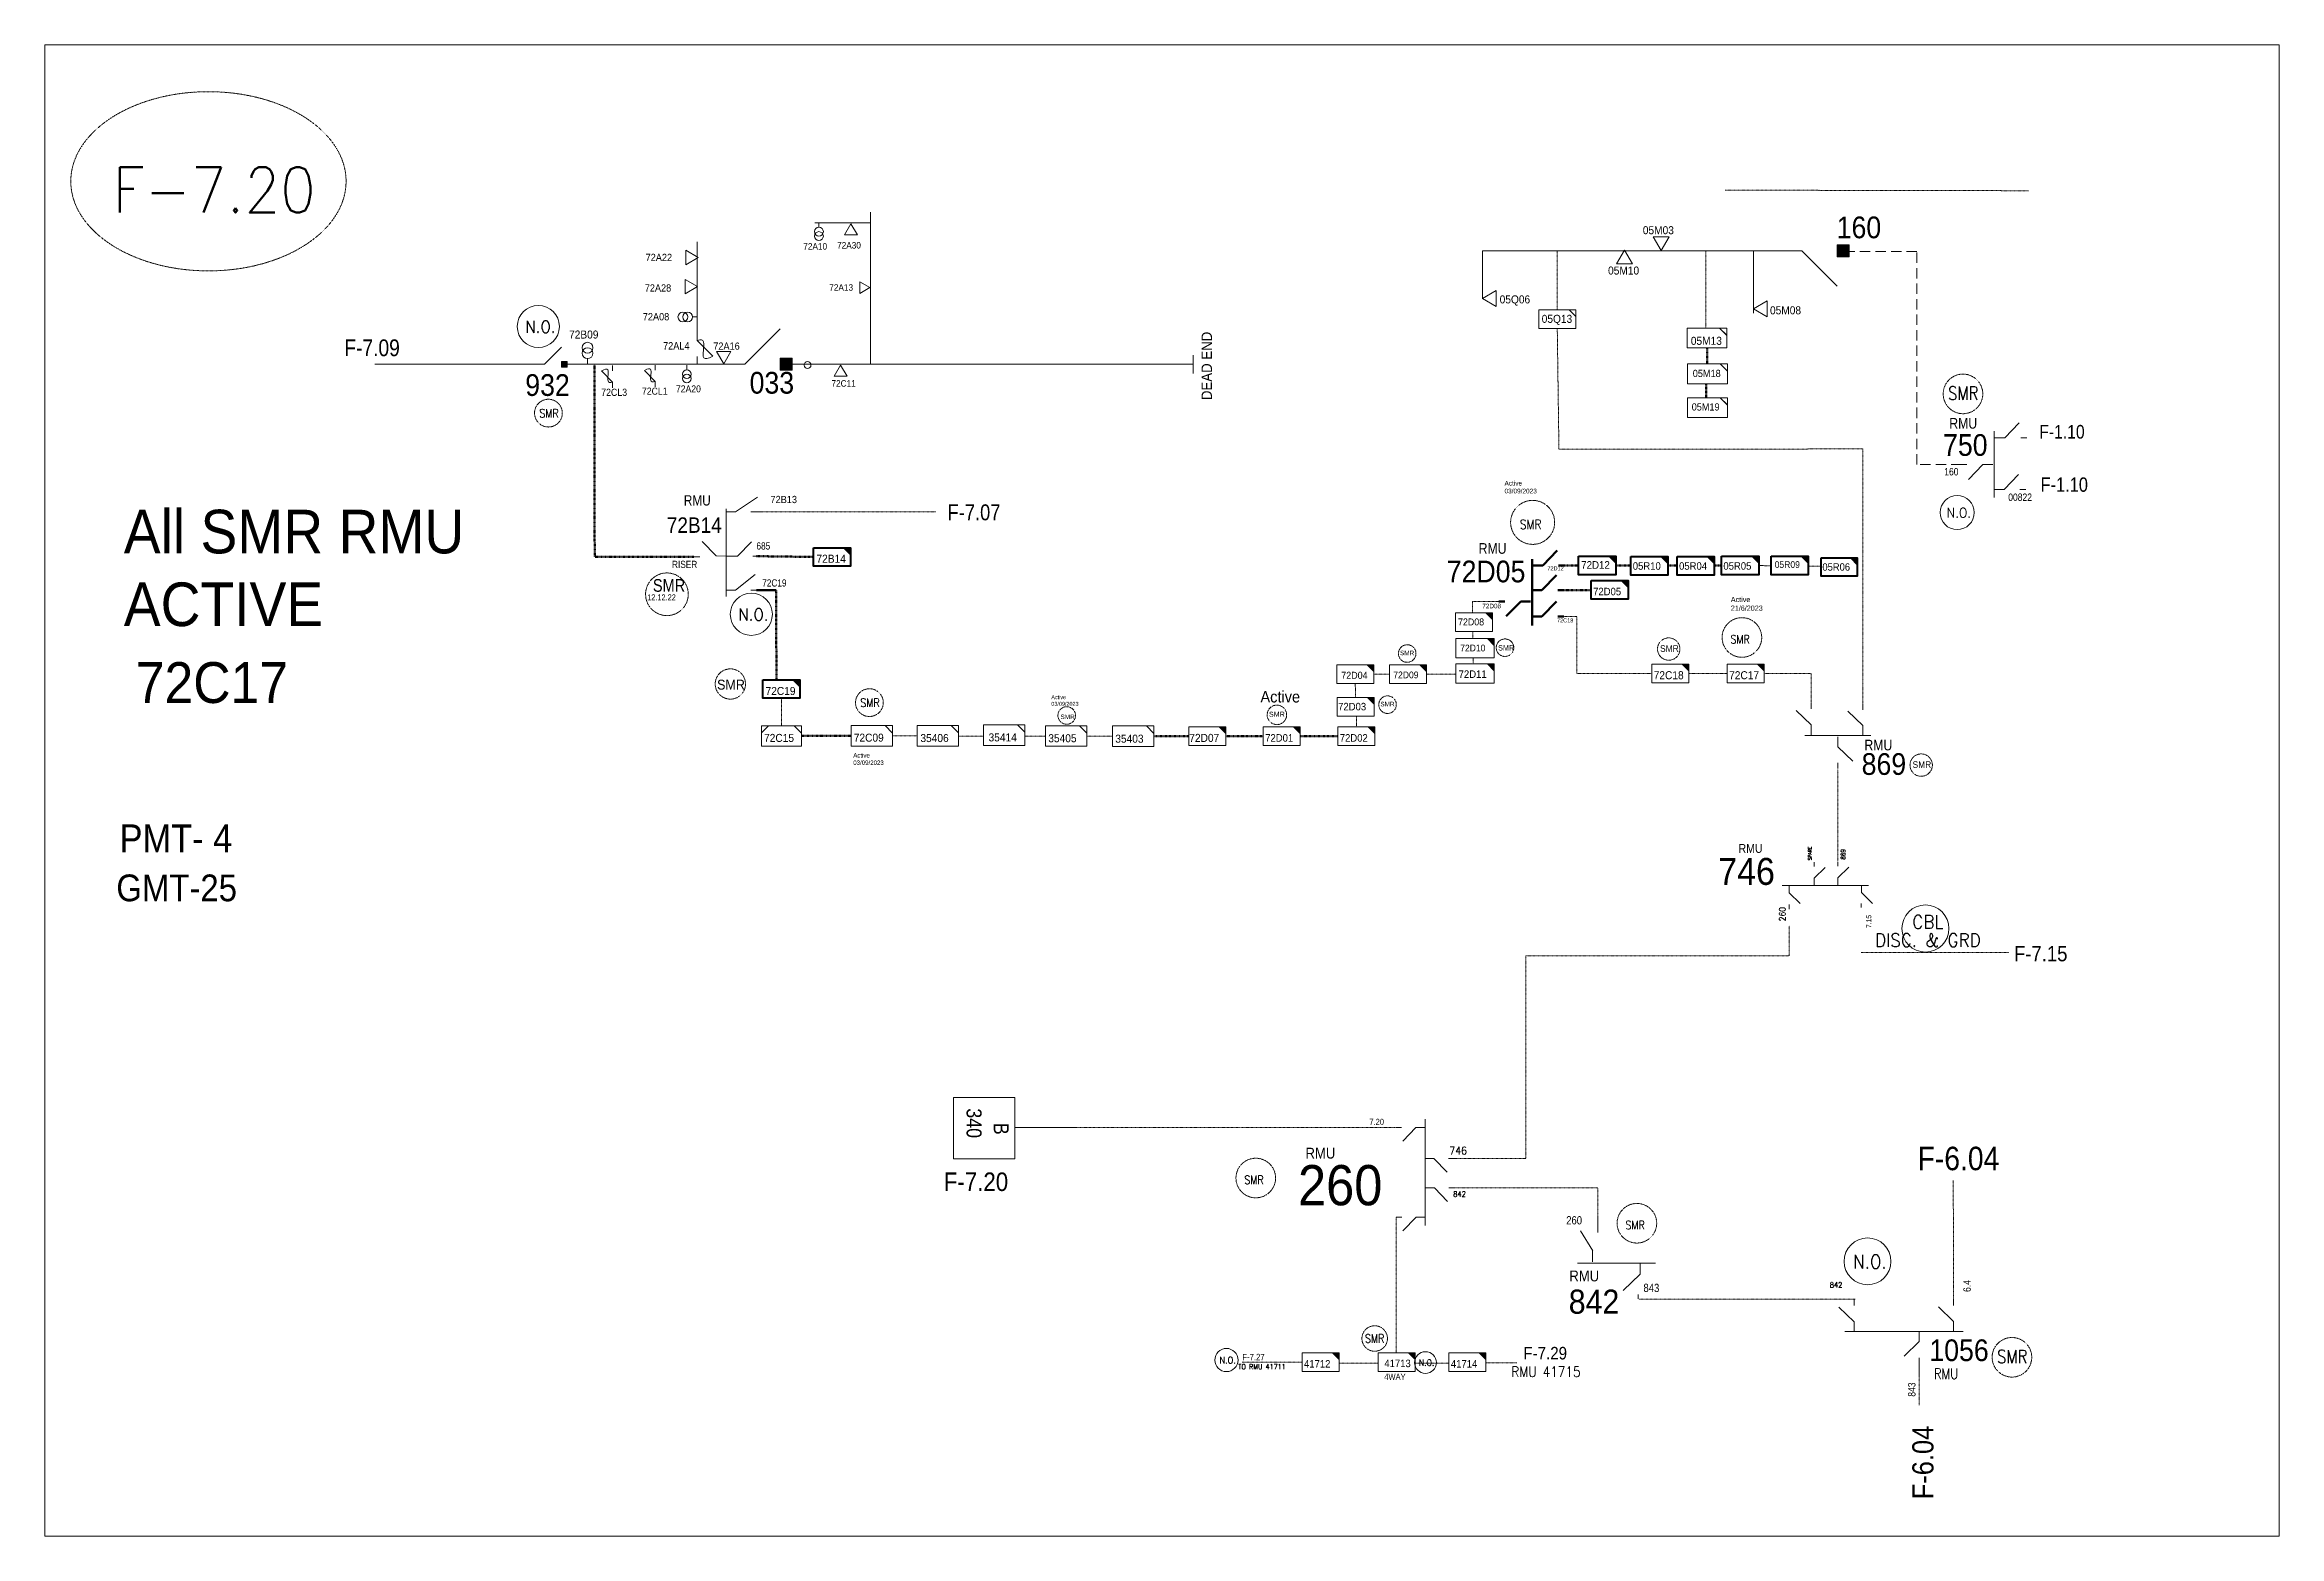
# Model space of a CAD drawing. Header units: metres. Extents: x 65984 to 144644, y -19036 to 23726.
# Drawn here: x 99621 to 100548, y 1076 to 1694 of the extents above; entities that cross this region are included whole.
import ezdxf
from ezdxf.enums import TextEntityAlignment as Align

# ---------------------------------------------------------------- set-up
doc = ezdxf.new("R2010")
doc.units = ezdxf.units.M
doc.header["$MEASUREMENT"] = 0
doc.linetypes.add('DGN Style 3', pattern=[0.013877, 0, -0.013877])
doc.linetypes.add('HIDDEN2', pattern=[2381.25, 1587.5, -793.75])
doc.layers.get('0').update_dxf_attribs({"color": 95, "lineweight": 40})
for name, color, linetype, lineweight in [('ABS', 7, 'Continuous', 40), ('ABS NUMBER', 112, 'Continuous', 30), ('d_eos', 111, 'Continuous', 40), ('d_eos no', 121, 'Continuous', 40), ('d_fco', 5, 'Continuous', 40), ('d_fco text', 95, 'Continuous', 40), ('d_oh branch', 94, 'Continuous', 40), ('d_switch', 95, 'Continuous', 40), ('d_tf', 1, 'Continuous', 40), ('d_tf no', 6, 'Continuous', 40), ('d_tf_200', 1, 'Continuous', 40), ('d_ug cable', 95, 'Continuous', 40), ('d_unit sub', 7, 'Continuous', 40), ('fedr no', 95, 'Continuous', 40), ('GRID STATION  04', 7, 'Continuous', 40), ('Level 37', 7, 'Continuous', 0), ('O H MAIN FEEDER', 4, 'Continuous', 100), ('SW N O', 114, 'Continuous', 30)]:
    doc.layers.add(name, color=color, linetype=linetype, lineweight=lineweight)
doc.styles.add('NASKHF', font='naskhf.shx', dxfattribs={"height": 8})
doc.styles.add('Style-Arial', font='arial.ttf')
doc.styles.add('Style-ENGINEERING', font='ENGINEERING.shx')
doc.styles.add('Style-msdefault', font='msdefault.shx')
doc.styles.add('Style-simplex', font='simplex.shx')
doc.styles.add('Style-STANDARD', font='STANDARD.shx')

msp = doc.modelspace()

# ---------------------------------------------------------------- texts
at = {"layer": 'ABS NUMBER', "color": 7, "lineweight": 13, "style": 'Style-Arial', "width": 0.88}
msp.add_text('160', height=9, dxfattribs=at).set_placement((100364.18, 1614))
at = {"layer": 'ABS NUMBER', "color": 2, "lineweight": 13, "style": 'Style-Arial', "width": 0.88}
msp.add_text('932', height=9, dxfattribs=at).set_placement((99820.61, 1557.63), align=Align.TOP_LEFT)
at = {"layer": 'ABS NUMBER', "color": 7, "lineweight": 13, "style": 'Style-Arial', "width": 0.88}
msp.add_text('033', height=9, dxfattribs=at).set_placement((99913.59, 1558.57), align=Align.TOP_LEFT)
at = {"layer": 'd_eos no', "color": 2, "linetype": 'Continuous', "lineweight": 13, "style": 'Style-Arial'}
for s, height, width, p in [('750', 9, 0.88, (100408.27, 1532.77)), ('72B14', 6.407, 0.88, (99879.28, 1498.26)), ('260', 16.674, 0.9, (100140.9, 1229.7)), ('842', 10, 0.9, (100253.12, 1178.06))]:
    msp.add_text(s, height=height, dxfattribs=dict(at, width=width)).set_placement(p, align=Align.TOP_LEFT)
at = {"layer": 'd_eos no', "color": 2, "linetype": 'Continuous', "lineweight": 140, "style": 'Style-Arial', "width": 0.88}
msp.add_text('72D05', height=9, dxfattribs=at).set_placement((100202.57, 1471.33))
at = {"layer": 'd_eos no', "color": 2, "linetype": 'Continuous', "lineweight": 13, "style": 'Style-Arial', "width": 0.88}
msp.add_text('869', height=9, dxfattribs=at).set_placement((100374.53, 1391.49))
at = {"layer": 'd_eos no', "color": 7, "linetype": 'Continuous', "lineweight": 13, "style": 'Style-Arial'}
for s, height, width, p in [('PMT- 4', 11.584, 0.88, (99652.48, 1370.95)), ('746', 11.188, 0.9, (100315.1, 1357.06)), ('GMT-25', 11.098, 0.88, (99651.1, 1350.18))]:
    msp.add_text(s, height=height, dxfattribs=dict(at, width=width)).set_placement(p, align=Align.TOP_LEFT)
at = {"layer": 'd_fco text', "color": 3, "linetype": 'Continuous', "lineweight": 13, "style": 'Style-msdefault', "width": 0.916667}
for s, height, p in [('72AL4', 3.1, (99877.72, 1570.93)), ('72CL3', 2.976, (99852.07, 1551.61)), ('72CL1', 2.946, (99868.97, 1552.08))]:
    msp.add_text(s, height=height, dxfattribs=at).set_placement(p, align=Align.TOP_LEFT)
at = {"layer": 'd_switch', "color": 2, "linetype": 'Continuous', "lineweight": 13}
for s, height, style, width, p in [('F-7.09', 6.952, 'Style-msdefault', 0.857143, (99745.59, 1572.06)), ('F-1.10', 5.67, 'Style-ENGINEERING', 0.857143, (100448.18, 1536.59)), ('F-1.10', 5.932, 'Style-ENGINEERING', 0.857143, (100448.68, 1514.82)), ('F-7.15', 6.37, 'Style-msdefault', 0.9, (100437.68, 1320.56)), ('F-6.04', 9.744, 'Style-msdefault', 0.9, (100397.71, 1237.31)), ('F-7.20', 7.683, 'Style-msdefault', 0.9, (99994.05, 1226.63)), ('F-7.27', 2.659, 'Style-msdefault', 0.9, (100117.83, 1151.43))]:
    msp.add_text(s, height=height, dxfattribs=dict(at, style=style, width=width)).set_placement(p, align=Align.TOP_LEFT)
at = {"layer": 'd_switch', "color": 7, "linetype": 'Continuous', "lineweight": 13, "style": 'Style-ENGINEERING', "width": 0.857143}
for s, height, p in [('160', 3.087, (100408.77, 1518.75)), ('00822', 3.087, (100435.29, 1508.16)), ('685', 2.984, (99916.44, 1487.91)), ('RISER', 2.984, (99881.44, 1480.27)), ('12.12.22', 2.447, (99871.15, 1466.34)), ('72C19', 2.984, (99918.82, 1472.57))]:
    msp.add_text(s, height=height, dxfattribs=at).set_placement(p, align=Align.TOP_LEFT)
at = {"layer": 'd_switch', "color": 55, "linetype": 'Continuous', "lineweight": 13, "style": 'Style-msdefault', "width": 0.857143}
msp.add_text('F-7.07', height=6.607, dxfattribs=at).set_placement((99995.67, 1503.66), align=Align.TOP_LEFT)
at = {"layer": 'd_switch', "color": 1, "linetype": 'Continuous', "lineweight": 30, "style": 'Style-ENGINEERING', "width": 0.857143}
msp.add_text('SMR', height=5.254, rotation=0.00263, dxfattribs=at).set_placement((99873.51, 1472.68), align=Align.TOP_LEFT)
at = {"layer": 'd_switch', "color": 2, "linetype": 'Continuous', "lineweight": 13, "style": 'Style-msdefault', "width": 0.9}
msp.add_text('F-7.29', height=5.204, dxfattribs=at).set_placement((100252.42, 1154.31), align=Align.TOP_RIGHT)
msp.add_text('F-6.04', height=8.769, rotation=90, dxfattribs=at).set_placement((100395.53, 1091.12), align=Align.TOP_LEFT)
at = {"layer": 'd_tf no', "color": 3, "linetype": 'Continuous', "lineweight": 13, "style": 'Style-msdefault', "width": 0.945946}
for s, height, p in [('72A10', 2.697, (99935.85, 1611.99)), ('72A22', 2.997, (99870.5, 1607.55)), ('72A13', 2.697, (99946.62, 1594.96)), ('72C11', 2.697, (99947.53, 1555.16))]:
    msp.add_text(s, height=height, rotation=360, dxfattribs=at).set_placement(p, align=Align.TOP_LEFT)
at = {"layer": 'd_tf no', "color": 55, "linetype": 'Continuous', "lineweight": 13, "style": 'Style-msdefault', "width": 0.945946}
msp.add_text('05M03', height=3.33, dxfattribs=at).set_placement((100283.83, 1615.67))
at = {"layer": 'd_tf no', "color": 3, "linetype": 'Continuous', "lineweight": 13, "style": 'Style-msdefault', "width": 0.945946}
for s, height, p in [('72A28', 2.997, (99870.14, 1594.88)), ('72A08', 2.997, (99869.33, 1582.96)), ('72A16', 2.997, (99898.54, 1570.78)), ('72A20', 2.834, (99883.05, 1552.98))]:
    msp.add_text(s, height=height, dxfattribs=at).set_placement(p, align=Align.TOP_LEFT)
at = {"layer": 'd_tf no', "color": 55, "linetype": 'Continuous', "lineweight": 13, "style": 'Style-msdefault', "width": 0.945946}
for s, height, p in [('05M10', 3.33, (100269.42, 1602.28)), ('05Q06', 3.33, (100224.49, 1590.31)), ('05M08', 3.33, (100336.54, 1585.79)), ('05Q13', 3.33, (100241.92, 1582.25)), ('05M13', 3.33, (100303.73, 1573.14)), ('05M18', 2.997, (100304.53, 1559.45)), ('05M19', 2.99, (100304.09, 1545.55)), ('72D08', 2.898, (100207.24, 1456.36)), ('72D04', 2.932, (100158.83, 1434.25)), ('72D11', 3.121, (100207.48, 1434.82)), ('72C15', 3.33, (99919.59, 1408.48)), ('35406', 3.33, (99984.4, 1408.43)), ('35414', 3.33, (100012.64, 1408.7)), ('35403', 3.33, (100065.17, 1408.16)), ('72D07', 3.33, (100095.85, 1408.49)), ('72D02', 3.114, (100158.22, 1408.38)), ('41712', 3.114, (100143.39, 1148.83)), ('41714', 3.114, (100204.26, 1148.83))]:
    msp.add_text(s, height=height, dxfattribs=at).set_placement(p, align=Align.TOP_LEFT)
at = {"layer": 'd_tf no', "color": 6, "linetype": 'Continuous', "lineweight": 13, "style": 'Style-msdefault', "width": 0.945946}
msp.add_text('72B09', height=3.33, dxfattribs=at).set_placement((99838.76, 1575.74), align=Align.TOP_LEFT)
at = {"layer": 'd_tf no', "color": 131, "linetype": 'Continuous', "lineweight": 13, "style": 'Style-msdefault', "width": 0.945946}
msp.add_text('DEAD END', height=4.335, rotation=90, dxfattribs=at).set_placement((100100.91, 1546.9), align=Align.TOP_LEFT)
at = {"layer": 'd_tf no', "color": 7, "linetype": 'Continuous', "lineweight": 40, "style": 'Style-msdefault', "width": 0.945946}
for s, height, p in [('72B13', 3.004, (99922.25, 1507.18)), ('72D12', 1.666, (100244.28, 1477.97))]:
    msp.add_text(s, height=height, dxfattribs=at).set_placement(p, align=Align.TOP_LEFT)
at = {"layer": 'd_tf no', "color": 6, "linetype": 'Continuous', "lineweight": 40, "style": 'Style-msdefault', "width": 0.945946}
msp.add_text('72B14', height=3.33, dxfattribs=at).set_placement((99941.32, 1482.79), align=Align.TOP_LEFT)
at = {"layer": 'd_tf no', "color": 55, "linetype": 'Continuous', "lineweight": 40, "style": 'Style-msdefault', "width": 0.945946}
for s, height, p in [('72D12', 3.179, (100258.3, 1480.12)), ('05R10', 3.114, (100279.67, 1479.66)), ('05R04', 3.114, (100298.85, 1479.66)), ('05R05', 3.114, (100317.22, 1479.68)), ('05R09', 2.803, (100338.48, 1480.1)), ('05R06', 3.076, (100358.26, 1479.24)), ('72D05', 3.114, (100263.23, 1469.08))]:
    msp.add_text(s, height=height, dxfattribs=at).set_placement(p, align=Align.TOP_LEFT)
at = {"layer": 'd_tf no', "color": 7, "linetype": 'Continuous', "lineweight": 13, "style": 'Style-msdefault', "width": 0.945946}
for s, height, p in [('72D08', 1.913, (100217.3, 1462.48)), ('72C18', 1.68, (100248.23, 1456.38))]:
    msp.add_text(s, height=height, dxfattribs=at).set_placement(p, align=Align.TOP_LEFT)
at = {"layer": 'd_tf no', "color": 2, "linetype": 'Continuous', "lineweight": 13, "style": 'Style-msdefault', "width": 0.945946}
for s, height, p in [('72D10', 2.803, (100208.14, 1445.51)), ('72D09', 2.803, (100180.4, 1434.35)), ('72C18', 3.33, (100288.34, 1434.48)), ('72D03', 3.114, (100157.54, 1421.36)), ('72C09', 3.33, (99956.78, 1408.59)), ('35405', 3.33, (100037.41, 1408.35)), ('72D01', 3.114, (100127.31, 1408.38)), ('41713', 3.114, (100176.69, 1149.02))]:
    msp.add_text(s, height=height, dxfattribs=at).set_placement(p, align=Align.TOP_LEFT)
at = {"layer": 'd_tf no', "color": 121, "linetype": 'Continuous', "lineweight": 13, "style": 'Style-msdefault', "width": 0.945946}
for height, p in [(16.93, (99659.17, 1438.23)), (3.33, (100319.6, 1434.48))]:
    msp.add_text('72C17', height=height, dxfattribs=at).set_placement(p, align=Align.TOP_LEFT)
at = {"layer": 'd_tf no', "color": 1, "linetype": 'Continuous', "lineweight": 13, "style": 'Style-msdefault', "width": 0.947368}
msp.add_text('SMR', height=4.099, dxfattribs=at).set_placement((99900.11, 1430.96), align=Align.TOP_LEFT)
at = {"layer": 'd_tf no', "color": 2, "linetype": 'Continuous', "lineweight": 40, "style": 'Style-msdefault', "width": 0.945946}
msp.add_text('72C19', height=3.33, dxfattribs=at).set_placement((99920.22, 1427.94), align=Align.TOP_LEFT)
at = {"layer": 'd_tf no', "color": 3, "linetype": 'Continuous', "lineweight": 13, "insert": (99949.87, 1612.43), "char_height": 2.6973, "attachment_point": 1, "style": 'NASKHF'}
msp.add_mtext('\\Fmsdefault;\\H1x;\\W0.945946;72A30\\P', dxfattribs=at)
at = {"layer": 'd_tf no', "color": 1, "linetype": 'Continuous', "lineweight": 40, "ltscale": 1.370859, "char_height": 5.4389, "attachment_point": 5, "line_spacing_factor": 1.2, "style": 'Style-STANDARD'}
for insert in [(100416.63, 1549.75), (100436.93, 1150.29)]:
    msp.add_mtext('\\H1x;\\W0.909091;SMR\\P', dxfattribs=dict(at, insert=insert))
at = {"layer": 'd_tf no', "color": 1, "linetype": 'Continuous', "lineweight": 40, "attachment_point": 5, "line_spacing_factor": 1.2, "style": 'Style-STANDARD'}
for insert, char_height in [((99830.47, 1541.43), 3.463), ((100237.34, 1495.36), 3.8477), ((100324.17, 1447.73), 3.463), ((99963.51, 1421.39), 3.463), ((100122.67, 1223.58), 3.463), ((100280.64, 1204.84), 3.463), ((100172.69, 1157.79), 3.463)]:
    msp.add_mtext('\\H1x;\\W0.909091;SMR\\P', dxfattribs=dict(at, insert=insert, char_height=char_height))
at = {"layer": 'd_tf no', "color": 121, "linetype": 'Continuous', "lineweight": 40, "attachment_point": 1, "style": 'NASKHF'}
for s, insert, char_height in [('\\Fmsdefault;\\H1x;\\W0.945946;Active\\P03/09/2023', (100226.51, 1513.4), 1.9467), ('\\Fmsdefault;\\H1x;\\W0.945946;All SMR RMU \\PACTIVE', (99654.2, 1501.43), 18.0921), ('\\Fmsdefault;\\H1x;\\W0.945946;Active\\P21/6/2023', (100320.31, 1465.3), 2.163), ('\\Fmsdefault;\\H1x;\\W0.945946;Active\\P03/09/2023', (100038.64, 1424.52), 1.6439), ('\\Fmsdefault;\\H1x;\\W0.945946;Active\\P03/09/2023', (99956.57, 1400.52), 1.8344)]:
    msp.add_mtext(s, dxfattribs=dict(at, insert=insert, char_height=char_height))
at = {"layer": 'd_tf no', "color": 2, "lineweight": 13, "attachment_point": 1, "style": 'NASKHF'}
for insert, char_height in [((100223.85, 1445.28), 2.2238), ((100183.19, 1442.98), 1.8817), ((100128.86, 1417.68), 2.0908), ((100175.04, 1421.79), 1.8817), ((100042.45, 1416.51), 1.8817)]:
    msp.add_mtext('\\Fmsdefault;\\H1x;\\W0.925;SMR\\P', dxfattribs=dict(at, insert=insert, char_height=char_height))
at = {"layer": 'd_tf no', "color": 1, "linetype": 'Continuous', "lineweight": 40, "char_height": 2.761, "attachment_point": 1, "style": 'NASKHF'}
for insert in [(100290.97, 1445.26), (100395.62, 1397.14)]:
    msp.add_mtext('\\Fmsdefault;\\H1x;\\W0.945946;SMR^I', dxfattribs=dict(at, insert=insert))
at = {"layer": 'd_tf no', "color": 121, "linetype": 'Continuous', "lineweight": 40, "insert": (100125.34, 1426.28), "char_height": 4.7721, "width": 28.4063, "attachment_point": 1, "style": 'NASKHF'}
msp.add_mtext('\\Fmsdefault;\\H1x;\\W0.945946;Active\\P', dxfattribs=at)
at = {"layer": 'fedr no', "color": 6, "linetype": 'Continuous', "lineweight": 13, "insert": (99691.65, 1634.07), "char_height": 18.913, "attachment_point": 5, "style": 'Style-STANDARD'}
msp.add_mtext('F-7.20', dxfattribs=at)
at = {"layer": 'fedr no', "color": 7, "linetype": 'Continuous', "lineweight": 13, "attachment_point": 5, "rotation": 90, "style": 'Style-STANDARD'}
for s, insert, char_height in [('SPARE', (100353.05, 1358.9), 1.452), ('869', (100366.83, 1358.53), 1.875), ('260', (100341.67, 1333.76), 2.527)]:
    msp.add_mtext(s, dxfattribs=dict(at, insert=insert, char_height=char_height))
at = {"layer": 'fedr no', "color": 7, "linetype": 'Continuous', "lineweight": 13, "attachment_point": 5, "style": 'Style-STANDARD'}
for s, insert, char_height in [('746', (100207.28, 1235.69), 3.12), ('842', (100363.93, 1180), 2.213)]:
    msp.add_mtext(s, dxfattribs=dict(at, insert=insert, char_height=char_height))
at = {"layer": 'fedr no', "color": 2, "linetype": 'Continuous', "lineweight": 13, "insert": (100207.87, 1217.68), "char_height": 2.229, "attachment_point": 5, "style": 'Style-STANDARD'}
msp.add_mtext('842', dxfattribs=at)
at = {"layer": 'Level 37', "color": 2, "linetype": 'Continuous', "lineweight": 13, "style": 'Style-msdefault', "width": 0.86}
msp.add_text('RMU', height=4.41, rotation=0.00037, dxfattribs=at).set_placement((100422.42, 1539.47), align=Align.TOP_RIGHT)
at = {"layer": 'Level 37', "color": 2, "linetype": 'Continuous', "lineweight": 13}
for s, height, style, width, p in [('RMU', 4.263, 'Style-msdefault', 0.86, (99886.33, 1507.44)), ('RMU', 4.5, 'Style-msdefault', 0.9, (100144.02, 1236.89)), ('260', 3.43, 'Style-ENGINEERING', 0.857143, (100252.08, 1208.52)), ('RMU', 4.5, 'Style-msdefault', 0.9, (100253.39, 1185.98)), ('843', 3.43, 'Style-ENGINEERING', 0.857143, (100284.1, 1180.49)), ('1056', 9, 'Style-Arial', 0.88, (100402.59, 1157.41))]:
    msp.add_text(s, height=height, dxfattribs=dict(at, style=style, width=width)).set_placement(p, align=Align.TOP_LEFT)
at = {"layer": 'Level 37', "color": 2, "linetype": 'Continuous', "lineweight": 100, "style": 'Style-msdefault', "width": 0.86}
msp.add_text('RMU', height=4.41, rotation=359.99963, dxfattribs=at).set_placement((100227.34, 1483.18), align=Align.RIGHT)
at = {"layer": 'Level 37', "color": 2, "linetype": 'Continuous', "lineweight": 13, "style": 'Style-msdefault', "width": 0.86}
msp.add_text('RMU', height=4.41, rotation=359.99963, dxfattribs=at).set_placement((100387.22, 1401.66), align=Align.RIGHT)
at = {"layer": 'Level 37', "color": 7, "linetype": 'Continuous', "lineweight": 13, "style": 'Style-msdefault', "width": 0.9}
msp.add_text('RMU', height=3.645, dxfattribs=at).set_placement((100323.49, 1362.81), align=Align.TOP_LEFT)
at = {"layer": 'Level 37', "color": 7, "linetype": 'Continuous', "lineweight": 13, "style": 'Style-ENGINEERING', "width": 0.857143}
for s, height, p in [('7.15', 2.026, (100378.5, 1328.01)), ('6.4', 3.087, (100419.77, 1177.08))]:
    msp.add_text(s, height=height, rotation=90, dxfattribs=at).set_placement(p)
for s, p in [('7.20', (100170.49, 1246.38)), ('4WAY', (100176.67, 1140.65))]:
    msp.add_text(s, height=2.502, dxfattribs=at).set_placement(p)
at = {"layer": 'Level 37', "color": 7, "linetype": 'Continuous', "lineweight": 13, "ltscale": 0.562021, "style": 'Style-simplex', "width": 0.909091}
msp.add_text('TO RMU 41711', height=2.1275, dxfattribs=at).set_placement((100125.96, 1146.07), align=Align.MIDDLE_CENTER)
at = {"layer": 'Level 37', "color": 2, "linetype": 'Continuous', "lineweight": 13, "ltscale": 0.512124, "style": 'Style-simplex', "width": 0.854701}
msp.add_text('RMU 41715', height=4.283, dxfattribs=at).set_placement((100243.66, 1144.01), align=Align.MIDDLE_CENTER)
at = {"layer": 'Level 37', "color": 7, "linetype": 'Continuous', "lineweight": 13, "style": 'Style-ENGINEERING', "width": 0.857143}
msp.add_text('843', height=3.087, rotation=90, dxfattribs=at).set_placement((100393.76, 1133.66), align=Align.TOP_LEFT)
at = {"layer": 'Level 37', "color": 2, "linetype": 'Continuous', "lineweight": 13, "style": 'Style-STANDARD', "width": 0.854701}
msp.add_text('RMU', height=4.494, dxfattribs=at).set_placement((100409.51, 1143.17), align=Align.MIDDLE_CENTER)

# ---------------------------------------------------------------- blocks, each defined once
blk = doc.blocks.new('*U1069')
at = {"layer": 'GRID STATION  04', "color": 55, "linetype": 'Continuous', "lineweight": 13, "ltscale": 0.895638}
blk.add_line((-0.23, 21.07), (-0.23, 0.02), dxfattribs=at)
at = {"layer": 'GRID STATION  04', "color": 55, "linetype": 'Continuous', "lineweight": 13, "ltscale": 0.895638, "flags": 128}
blk.add_lwpolyline([(10.51, -21.03), (10.51, 0.02), (-10.54, 0.02), (-10.54, -21.03)], close=True, dxfattribs=at)
at = {"layer": 'GRID STATION  04', "color": 55, "linetype": 'Continuous', "lineweight": 13, "style": 'Style-msdefault', "width": 0.888889}
for s, height, p in [('B', 5.16, (-1.88, -2.06)), ('340', 5.156, (-6.85, -11.38))]:
    blk.add_text(s, height=height, dxfattribs=at).set_placement(p, align=Align.TOP_LEFT)
blk = doc.blocks.new('*U3684')
at = {"layer": 'SW N O', "color": 3, "lineweight": 13, "ltscale": 0.426762}
blk.add_circle((0, 0), 16.8, dxfattribs=at)
at = {"layer": 'SW N O', "color": 3, "lineweight": 13, "style": 'Style-STANDARD'}
blk.add_text('N.O.', height=9.6, dxfattribs=at).set_placement((1.7, -0.2), align=Align.MIDDLE_CENTER)
blk = doc.blocks.new('*U3744')
at = {"layer": 'd_eos', "color": 2, "linetype": 'Continuous', "lineweight": 13, "ltscale": 0.563017}
for p, q in [((0.1, 13.3), (0.1, -17.2)), ((0.5, 10.3), (5.1, 10.3)), ((5.1, 10.3), (11.7, 17.2)), ((12.4, 10.3), (15.1, 10.3)), ((-12.4, -2), (-15.1, -2)), ((-5.1, -2), (-11.7, -8.8)), ((-0.5, -2), (-5.1, -2)), ((4.7, -13.5), (11.4, -6.6)), ((0.1, -13.5), (4.7, -13.5)), ((12, -13.5), (14.8, -13.5))]:
    blk.add_line(p, q, dxfattribs=at)
blk = doc.blocks.new('ABS2_1_1')
at = {"color": 0, "linetype": 'ByBlock', "lineweight": -2, "ltscale": 500}
for q in [(-29900, 43500), (0, 0)]:
    blk.add_line((0, 13600), q, dxfattribs=at)
at = {"color": 0, "linetype": 'ByBlock', "lineweight": -2, "ltscale": 500, "flags": 128}
for points in [[(5000, 43600), (-5000, 43600), (-5000, 53600), (5000, 53600)], [(3791, 49653), (3791, 49653), (3791, 49653)]]:
    blk.add_lwpolyline(points, close=True, dxfattribs=at)
at = {"color": 0, "linetype": 'ByBlock', "lineweight": -2, "ltscale": 500}
for points in [[(5000, 43600), (-5000, 43600), (5000, 53600), (-5000, 53600)], [(3791, 49653), (3791, 49653), (3791, 49653)]]:
    blk.add_solid(points, dxfattribs=at)
blk = doc.blocks.new('TF_8')
at = {"color": 0, "linetype": 'ByBlock', "lineweight": -2}
blk.add_line((6.3, 4.95), (9.9, 1.35), dxfattribs=at)
blk.add_3dface([(-10.1, 4.95), (9.9, 4.95), (9.9, -5.05), (-10.1, -5.05)], dxfattribs=at)
blk = doc.blocks.new('TFU_120')
at = {"layer": 'd_tf_200', "color": 6, "linetype": 'Continuous', "lineweight": 13}
blk.add_line((0, 10), (0, 0), dxfattribs=at)
for centre in [(0, 30), (0, 20)]:
    blk.add_circle(centre, 10, dxfattribs=at)
blk = doc.blocks.new('exist.us-1000kva')
at = {"color": 0, "linetype": 'ByBlock', "lineweight": -2, "flags": 128}
blk.add_lwpolyline([(40, 12.9), (32.8, 20), (40, 20)], close=True, dxfattribs=at)
at = {"color": 0, "linetype": 'ByBlock', "lineweight": -2, "extrusion": (0, 0, -1)}
blk.add_solid([(-40, 12.9), (-32.8, 20), (-40, 20)], dxfattribs=at)
at = {"color": 0, "linetype": 'ByBlock', "lineweight": -2, "xscale": 2, "yscale": 2}
blk.add_blockref('TF_8', (20.2, 10.1), dxfattribs=at)
blk = doc.blocks.new('TRA1_1559')
at = {"layer": 'd_tf', "color": 55, "linetype": 'Continuous', "lineweight": 13, "ltscale": 0.000255033, "flags": 128}
blk.add_lwpolyline([(10, -17), (0, 0), (-10, -17)], close=True, dxfattribs=at)
blk = doc.blocks.new('TRA1_1558')
at = {"layer": 'd_tf', "color": 55, "linetype": 'Continuous', "lineweight": 13, "ltscale": 0.000255033, "xscale": 1.000046566207833, "yscale": 1.000046566207833, "zscale": 1.000046566207833, "rotation": 180}
blk.add_blockref('TRA1_1559', (0, 0), dxfattribs=at)
blk = doc.blocks.new('TRA1_1561')
at = {"layer": 'd_tf', "color": 55, "linetype": 'Continuous', "lineweight": 13, "ltscale": 0.000254929, "flags": 128}
blk.add_lwpolyline([(10, -17), (0, 0), (-10, -17)], close=True, dxfattribs=at)
blk = doc.blocks.new('TRA1_1560')
at = {"layer": 'd_tf', "color": 55, "linetype": 'Continuous', "lineweight": 13, "ltscale": 0.000254929, "xscale": 1.000046566207834, "yscale": 1.000046566207834, "zscale": 1.000046566207834, "rotation": 180}
blk.add_blockref('TRA1_1561', (0, 0), dxfattribs=at)
blk = doc.blocks.new('*U3749')
at = {"layer": 'd_unit sub', "color": 55, "linetype": 'Continuous', "lineweight": 13, "flags": 128}
blk.add_lwpolyline([(20, 10), (20, 2.7), (12.8, 10)], close=True, dxfattribs=at)
at = {"layer": 'd_unit sub', "color": 55, "linetype": 'Continuous', "lineweight": 13, "xscale": 2, "yscale": 2, "zscale": 0.936332157187938, "rotation": 359.9999999999999}
blk.add_blockref('TF_8', (0.2, 0.1), dxfattribs=at)
blk = doc.blocks.new('*U3750')
at = {"layer": 'd_unit sub', "color": 55, "linetype": 'Continuous', "lineweight": 13, "flags": 128}
for points in [[(-9.5, 1.4), (-6.1, 4.7), (-9.5, 4.7)], [(9.5, 1.3), (6, 4.7), (9.5, 4.7)]]:
    blk.add_lwpolyline(points, close=True, dxfattribs=at)
at = {"layer": 'd_unit sub', "color": 55, "linetype": 'Continuous', "lineweight": 13, "xscale": 0.9486633457507597, "yscale": 0.9486633457507597, "zscale": 0.4380515265747433, "rotation": 359.9999999999999}
blk.add_blockref('TF_8', (0.1, 0), dxfattribs=at)
blk = doc.blocks.new('TRA1_1563')
at = {"layer": 'd_tf', "color": 3, "linetype": 'Continuous', "lineweight": 13, "ltscale": 0.000275303, "flags": 128}
blk.add_lwpolyline([(10.1, -17), (0.1, 0), (-9.9, -17)], close=True, dxfattribs=at)
blk = doc.blocks.new('TRA1_1562')
at = {"layer": 'd_tf', "color": 3, "linetype": 'Continuous', "lineweight": 13, "ltscale": 0.000275303, "xscale": 1.000046566207833, "yscale": 1.000046566207833, "zscale": 1.000046566207833, "rotation": 180}
blk.add_blockref('TRA1_1563', (0, 0), dxfattribs=at)
blk = doc.blocks.new('*U1359')
at = {"layer": 'd_fco', "color": 3, "linetype": 'Continuous', "lineweight": 13}
blk.add_line((-4.6, 4.2), (-10.1, 4.2), dxfattribs=at)
at = {"layer": 'd_fco', "color": 3, "linetype": 'Continuous', "lineweight": 13, "flags": 128}
blk.add_lwpolyline([(13, 4.2), (7.1, 4.2), (-4.4, -7.3)], dxfattribs=at)
at = {"layer": 'd_fco', "color": 3, "linetype": 'Continuous', "lineweight": 13}
blk.add_open_spline([(-4.4, -7.3), (-13, 7.7), (11.6, -7.7), (7.1, 4.2)], degree=3, dxfattribs=at)
blk = doc.blocks.new('TFU_143')
at = {"layer": 'd_tf_200', "color": 3, "linetype": 'Continuous', "lineweight": 13}
blk.add_line((0, 10), (0, 0), dxfattribs=at)
for centre in [(0, 30), (0, 20)]:
    blk.add_circle(centre, 10, dxfattribs=at)
blk = doc.blocks.new('TRA1_1565')
at = {"layer": 'd_tf', "color": 3, "linetype": 'Continuous', "lineweight": 13, "ltscale": 0.000247772, "extrusion": (0, 0, -1), "flags": 128}
blk.add_lwpolyline([(-10, -17), (0, 0), (10, -17)], close=True, dxfattribs=at)
blk = doc.blocks.new('TRA1_1564')
at = {"layer": 'd_tf', "color": 3, "linetype": 'Continuous', "lineweight": 13, "ltscale": 0.000247772, "xscale": 1.000046566207833, "yscale": 1.000046566207833, "zscale": 1.000046566207833, "rotation": 180}
blk.add_blockref('TRA1_1565', (0, 0), dxfattribs=at)
blk = doc.blocks.new('TRA1_1567')
at = {"layer": 'd_tf', "color": 3, "linetype": 'Continuous', "lineweight": 13, "ltscale": 0.000222995, "extrusion": (0, 0, -1), "flags": 128}
blk.add_lwpolyline([(-10, -17), (0, 0), (10, -17)], close=True, dxfattribs=at)
blk = doc.blocks.new('TRA1_1566')
at = {"layer": 'd_tf', "color": 3, "linetype": 'Continuous', "lineweight": 13, "ltscale": 0.000222995, "xscale": 1.000046566207833, "yscale": 1.000046566207833, "zscale": 1.000046566207833, "rotation": 180}
blk.add_blockref('TRA1_1567', (0, 0), dxfattribs=at)
blk = doc.blocks.new('*U3769')
at = {"layer": 'SW N O', "color": 2, "lineweight": 13}
blk.add_circle((0, 0), 16.8, dxfattribs=at)
at = {"layer": 'SW N O', "color": 2, "lineweight": 13, "insert": (1.7, -1.8), "char_height": 9.6, "attachment_point": 5, "line_spacing_factor": 0.812622, "style": 'Style-STANDARD'}
blk.add_mtext('CBL\\PDISC. & GRD', dxfattribs=at)
blk = doc.blocks.new('*U3848')
at = {"layer": 'd_unit sub', "color": 55, "linetype": 'Continuous', "lineweight": 13, "flags": 128}
blk.add_lwpolyline([(20, 10), (20, 2.7), (12.8, 10)], close=True, dxfattribs=at)
at = {"layer": 'd_unit sub', "color": 55, "linetype": 'Continuous', "lineweight": 13, "xscale": 2, "yscale": 2, "zscale": 0.8346786833332863, "rotation": 359.9999999999999}
blk.add_blockref('TF_8', (0.2, 0.1), dxfattribs=at)
blk = doc.blocks.new('*U4098')
at = {"layer": 'SW N O', "color": 80, "lineweight": 13, "ltscale": 0.426762}
blk.add_circle((0, 0), 16.8, dxfattribs=at)
at = {"layer": 'SW N O', "color": 80, "lineweight": 13, "style": 'Style-STANDARD'}
blk.add_text('N.O.', height=9.6, dxfattribs=at).set_placement((1.7, -0.2), align=Align.MIDDLE_CENTER)
blk = doc.blocks.new('*U4163')
at = {"layer": 'd_unit sub', "color": 55, "linetype": 'Continuous', "lineweight": 13, "flags": 128}
blk.add_lwpolyline([(20, 10), (20, 2.7), (12.8, 10)], close=True, dxfattribs=at)
at = {"layer": 'd_unit sub', "color": 55, "linetype": 'Continuous', "lineweight": 13, "xscale": 2, "yscale": 2, "zscale": 0.7546654190617609, "rotation": 359.9999999999999}
blk.add_blockref('TF_8', (0.2, 0.1), dxfattribs=at)
blk = doc.blocks.new('*U4263')
at = {"layer": 'SW N O', "color": 3, "lineweight": 13, "ltscale": 0.426762}
blk.add_circle((0, 0), 16.8, dxfattribs=at)
at = {"layer": 'SW N O', "color": 3, "lineweight": 13, "style": 'Style-STANDARD'}
blk.add_text('N.O.', height=9.6, dxfattribs=at).set_placement((1.7, -0.2), align=Align.MIDDLE_CENTER)
blk = doc.blocks.new('*U4283')
at = {"layer": 'SW N O', "color": 3, "lineweight": 13, "ltscale": 0.426762}
blk.add_circle((0, 0), 16.8, dxfattribs=at)
at = {"layer": 'SW N O', "color": 3, "lineweight": 13, "style": 'Style-STANDARD'}
blk.add_text('N.O.', height=9.6, dxfattribs=at).set_placement((1.7, -0.2), align=Align.MIDDLE_CENTER)
blk = doc.blocks.new('*U4322')
at = {"layer": 'SW N O', "color": 80, "lineweight": 13, "ltscale": 0.426762}
blk.add_circle((0, 0), 16.8, dxfattribs=at)
at = {"layer": 'SW N O', "color": 80, "lineweight": 13, "style": 'Style-STANDARD'}
blk.add_text('N.O.', height=9.6, dxfattribs=at).set_placement((1.7, -0.2), align=Align.MIDDLE_CENTER)

# ---------------------------------------------------------------- linework, layer by layer
at = {"layer": 'd_eos', "color": 2, "linetype": 'Continuous', "lineweight": 13, "ltscale": 0.563017}
for p, q in [((100429.46, 1533.98), (100429.46, 1506.44)), ((100429.78, 1531.28), (100433.88, 1531.28)), ((100433.88, 1531.28), (100439.88, 1537.46)), ((100440.45, 1531.28), (100442.94, 1531.28)), ((100418.19, 1520.18), (100415.7, 1520.18)), ((100424.76, 1520.18), (100418.76, 1514.01)), ((100428.86, 1520.18), (100424.76, 1520.18)), ((100429.46, 1509.86), (100433.56, 1509.86)), ((100433.56, 1509.86), (100439.55, 1516.04)), ((100440.12, 1509.86), (100442.61, 1509.86))]:
    msp.add_line(p, q, dxfattribs=at)
at = {"layer": 'd_eos', "color": 2, "linetype": 'Continuous', "lineweight": 13, "ltscale": 0.402748}
for p, q in [((99903.85, 1500.51), (99907.81, 1500.51)), ((99903.95, 1501.79), (99903.94, 1465.51)), ((99907.81, 1500.51), (99916.85, 1506.58)), ((99914.16, 1500.51), (99918.61, 1500.51)), ((99899.71, 1482.29), (99893.91, 1488.26)), ((99904.01, 1482.22), (99899.67, 1482.3)), ((99903.95, 1482.21), (99908.59, 1482.18)), ((99908.61, 1482.2), (99914.4, 1488.17)), ((99914.94, 1482.18), (99917.35, 1482.18)), ((99907.79, 1468.09), (99915.93, 1474.56)), ((99903.82, 1468.09), (99907.79, 1468.09)), ((99914.13, 1468.09), (99916.54, 1468.09))]:
    msp.add_line(p, q, dxfattribs=at)
at = {"layer": 'd_eos', "color": 2, "linetype": 'Continuous', "lineweight": 211, "ltscale": 0.563017}
for p, q in [((100242.33, 1478.28), (100248.33, 1484.46)), ((100237.9, 1480.98), (100237.9, 1453.44)), ((100238.23, 1478.28), (100242.33, 1478.28)), ((100242, 1468.11), (100248, 1474.28)), ((100237.9, 1468.11), (100242, 1468.11)), ((100233.21, 1463.43), (100227.21, 1457.26)), ((100237.31, 1463.44), (100233.21, 1463.44)), ((100237.9, 1457.18), (100242, 1457.18)), ((100242, 1457.19), (100248, 1463.36))]:
    msp.add_line(p, q, dxfattribs=at)
at = {"layer": 'd_eos', "color": 7, "linetype": 'Continuous', "lineweight": 13, "ltscale": 0.402748}
msp.add_line((99892.99, 1481.9), (99890.58, 1481.9), dxfattribs=at)
at = {"layer": 'd_eos', "color": 7, "linetype": 'Continuous', "lineweight": 211, "ltscale": 0.563017}
for p, q in [((100248.9, 1478.28), (100251.39, 1478.28)), ((100248.57, 1468.11), (100251.06, 1468.11)), ((100226.64, 1463.44), (100224.15, 1463.44)), ((100248.57, 1457.18), (100251.06, 1457.18))]:
    msp.add_line(p, q, dxfattribs=at)
at = {"layer": 'd_eos', "color": 7, "linetype": 'Continuous', "lineweight": 13, "ltscale": 0.314009}
for p, q in [((100354.82, 1353.51), (100354.82, 1355.36)), ((100354.82, 1348.63), (100359.41, 1353.08)), ((100364.66, 1353.64), (100364.66, 1355.49)), ((100364.66, 1348.76), (100369.25, 1353.22)), ((100341.58, 1345.64), (100377.35, 1345.64)), ((100344.45, 1345.64), (100344.45, 1342.59)), ((100354.82, 1345.58), (100354.82, 1348.63)), ((100364.66, 1345.71), (100364.66, 1348.76)), ((100374.5, 1345.72), (100374.5, 1342.67)), ((100344.45, 1342.59), (100349.04, 1338.14)), ((100344.45, 1337.71), (100344.45, 1335.86)), ((100374.5, 1342.67), (100379.09, 1338.21))]:
    msp.add_line(p, q, dxfattribs=at)
at = {"layer": 'd_eos', "color": 7, "linetype": 'Continuous', "lineweight": 13, "ltscale": 0.282608}
msp.add_line((100374.4, 1336.49), (100374.4, 1338.16), dxfattribs=at)
at = {"layer": 'd_eos', "color": 2, "linetype": 'Continuous', "lineweight": 13, "ltscale": 0.387665}
for p, q in [((100183.79, 1245.26), (100181.5, 1245.26)), ((100189.81, 1245.26), (100184.31, 1239.59)), ((100193.58, 1245.26), (100189.81, 1245.26)), ((100193.58, 1248.79), (100193.58, 1204.64)), ((100193.5, 1232.45), (100197.26, 1232.45)), ((100197.26, 1232.45), (100202.77, 1226.78)), ((100203.29, 1232.45), (100205.58, 1232.45)), ((100193.66, 1220.3), (100197.43, 1220.3)), ((100197.43, 1220.3), (100202.93, 1214.63)), ((100203.45, 1220.3), (100205.74, 1220.3)), ((100183.88, 1208.16), (100181.59, 1208.16)), ((100189.9, 1208.16), (100184.4, 1202.49)), ((100193.67, 1208.16), (100189.9, 1208.16))]:
    msp.add_line(p, q, dxfattribs=at)
at = {"layer": 'd_eos', "color": 2, "linetype": 'Continuous', "lineweight": 13, "ltscale": 0.479736}
for p, q in [((100265.25, 1208.17), (100265.25, 1201.7)), ((100281.92, 1176.02), (100281.92, 1174.24))]:
    msp.add_line(p, q, dxfattribs=at)
at = {"layer": 'd_eos', "color": 2, "linetype": 'Continuous', "lineweight": 13, "ltscale": 0.638341}
for p, q in [((100263.09, 1194.2), (100257.96, 1202.5)), ((100289.12, 1189.07), (100256.79, 1189.08)), ((100263.04, 1189.52), (100263.04, 1194.17)), ((100282.74, 1189.07), (100282.74, 1184.42)), ((100282.74, 1184.42), (100275.74, 1177.63))]:
    msp.add_line(p, q, dxfattribs=at)
at = {"layer": 'd_eos', "color": 2, "linetype": 'Continuous', "lineweight": 13, "ltscale": 0.430739}
for p, q in [((100371.43, 1164.72), (100365.13, 1170.83)), ((100371.43, 1171.42), (100371.43, 1173.96)), ((100412.65, 1164.82), (100406.35, 1170.93)), ((100412.65, 1171.51), (100412.65, 1174.06)), ((100416.58, 1160.63), (100367.52, 1160.63)), ((100371.43, 1160.53), (100371.43, 1164.72)), ((100398.42, 1160.72), (100398.42, 1156.54)), ((100412.65, 1160.63), (100412.65, 1164.82)), ((100398.42, 1156.54), (100392.12, 1150.43)), ((100398.42, 1149.84), (100398.42, 1147.3))]:
    msp.add_line(p, q, dxfattribs=at)
at = {"layer": 'd_oh branch', "color": 3, "linetype": 'Continuous', "lineweight": 13}
msp.add_line((99891.92, 1573.46), (99891.92, 1612.54), dxfattribs=at)
at = {"layer": 'd_oh branch', "color": 55, "linetype": 'Continuous', "lineweight": 13}
for p, q in [((100217.36, 1608.79), (100217.36, 1589.06)), ((100329.7, 1608.55), (100329.7, 1582.93))]:
    msp.add_line(p, q, dxfattribs=at)
at = {"layer": 'd_ug cable', "color": 55, "linetype": 'DGN Style 3', "lineweight": 13}
for p, q in [((100248.37, 1608.72), (100248.37, 1584.26)), ((100331.87, 1478.27), (100336.98, 1478.2)), ((100352.35, 1478.07), (100357.71, 1478.01)), ((99926.8, 1423.27), (99926.8, 1411.81)), ((100045.47, 1245.25), (100117.02, 1245.25)), ((100117.02, 1245.25), (100181.23, 1245.25)), ((100265.25, 1220.3), (100205.91, 1220.3)), ((100265.25, 1220.3), (100265.25, 1208.2)), ((100282.14, 1174.11), (100371.91, 1174.11))]:
    msp.add_line(p, q, dxfattribs=at)
at = {"layer": 'd_ug cable', "color": 55, "linetype": 'DGN Style 3', "lineweight": 100}
for p, q in [((100310.44, 1561.81), (100310.44, 1568.52)), ((100310.14, 1547.83), (100310.14, 1553.59)), ((100251.39, 1478.28), (100257.21, 1478.28)), ((100272.62, 1478.27), (100278.86, 1478.27)), ((100294.22, 1478.28), (100298.04, 1478.28)), ((100313.38, 1478.27), (100316.5, 1478.27)), ((100251.06, 1468.11), (100262.34, 1468.11)), ((99955.75, 1407.65), (99935.12, 1407.65))]:
    msp.add_line(p, q, dxfattribs=at)
at = {"layer": 'd_ug cable', "color": 220, "linetype": 'DGN Style 3', "lineweight": 13, "true_color": 0xff08ad}
msp.add_line((99990.76, 1500.51), (99918.44, 1500.51), dxfattribs=at)
at = {"layer": 'd_ug cable', "color": 6, "linetype": 'DGN Style 3', "lineweight": 100}
msp.add_line((99916.14, 1482.18), (99940.12, 1481.85), dxfattribs=at)
at = {"layer": 'd_ug cable', "color": 191, "linetype": 'DGN Style 3', "lineweight": 13, "flags": 128}
msp.add_lwpolyline([(100318.01, 1633.94), (100443.63, 1633.71)], dxfattribs=at)
at = {"layer": 'd_ug cable', "color": 55, "linetype": 'DGN Style 3', "lineweight": 13, "flags": 128}
for points in [[(100309.95, 1608.79), (100309.95, 1576.72), (100309.98, 1576.72)], [(100375.02, 1420.96), (100375.02, 1526.64), (100249.06, 1526.5), (100248.37, 1576.58)], [(100224.15, 1463.44), (100213.26, 1463.44), (100213.26, 1458.65), (100213.26, 1458.65)], [(100287.53, 1433.5), (100256.53, 1433.5), (100256.53, 1457.18), (100251.06, 1457.18)], [(100213.36, 1450.96), (100213.4, 1448.04)], [(100213.52, 1440.08), (100213.56, 1437.47)], [(100164.63, 1429.44), (100164.79, 1423.58)], [(100178.85, 1433.25), (100172.29, 1433.26)], [(100206.33, 1433.2), (100194.2, 1433.25)], [(100318.79, 1433.5), (100302.89, 1433.5)], [(100353.6, 1420.04), (100353.6, 1433.5), (100334.15, 1433.5)], [(100165.09, 1415.93), (100165.09, 1411.35)], [(99983.23, 1407.65), (99972.85, 1407.65)], [(100010.66, 1407.54), (100000.27, 1407.54)], [(100036.32, 1407.54), (100027.91, 1407.54)], [(100064.11, 1407.54), (100053.46, 1407.54)], [(100364.66, 1393.76), (100364.66, 1355.7)], [(100344.45, 1316.45), (100344.45, 1329.01)], [(100235.31, 1316.45), (100235.31, 1232.45)], [(100235.31, 1316.45), (100344.45, 1316.45)], [(100205.64, 1232.45), (100235.31, 1232.45)], [(100181.57, 1208.15), (100181.57, 1151.8)], [(100398.42, 1142.48), (100398.42, 1148.57), (100398.42, 1148.57), (100398.42, 1130.19), (100398.42, 1130.19)], [(100117.83, 1148.02), (100142.56, 1148.04)], [(100157.94, 1147.51), (100174.1, 1147.52)], [(100189.44, 1147.52), (100203.45, 1147.52)], [(100219.05, 1147.74), (100231.66, 1147.74)]]:
    msp.add_lwpolyline(points, dxfattribs=at)
at = {"layer": 'd_ug cable', "color": 55, "linetype": 'HIDDEN2', "lineweight": 13, "ltscale": 0.0027}
msp.add_lwpolyline([(100415.94, 1520.18), (100397.42, 1520.18), (100397.42, 1608.47), (100366.9, 1608.47)], dxfattribs=at)
at = {"layer": 'd_ug cable', "color": 6, "linetype": 'DGN Style 3', "lineweight": 100, "flags": 128}
msp.add_lwpolyline([(99849.37, 1561.96), (99849.29, 1492.75), (99849.29, 1492.75), (99849.49, 1481.86), (99890.58, 1481.9)], dxfattribs=at)
at = {"layer": 'd_ug cable', "color": 55, "linetype": 'DGN Style 3', "lineweight": 100, "flags": 128}
for points in [[(99924.54, 1468.11), (99916.43, 1468.09), (99924.54, 1468.11), (99924.54, 1468.11), (99924.75, 1430.77)], [(100081.17, 1407.51), (100095.59, 1407.51)], [(100110.95, 1407.51), (100126.5, 1407.51)], [(100141.86, 1407.51), (100157.41, 1407.51)]]:
    msp.add_lwpolyline(points, dxfattribs=at)
at = {"layer": 'd_ug cable', "color": 3, "linetype": 'DGN Style 3', "lineweight": 13, "flags": 128}
msp.add_lwpolyline([(100374.4, 1317.81), (100374.4, 1317.81), (100435.54, 1317.81)], dxfattribs=at)
at = {"layer": 'd_ug cable', "color": 220, "linetype": 'DGN Style 3', "lineweight": 13, "flags": 128}
msp.add_lwpolyline([(100412.5, 1223.3), (100412.65, 1173.52)], dxfattribs=at)
at = {"layer": 'd_ug cable', "color": 6, "linetype": 'Continuous', "lineweight": 13}
msp.add_circle((99937.61, 1561.42), 1.42, dxfattribs=at)
at = {"layer": 'd_ug cable', "color": 2, "linetype": 'DGN Style 3', "lineweight": 13}
for centre, radius in [((100416.54, 1549.46), 8.21), ((99830.21, 1541.49), 5.76), ((100238.16, 1496.19), 9.12), ((99879.33, 1466.38), 8.84), ((100324.9, 1448.47), 8.21), ((100294.56, 1443.66), 4.64), ((99905.62, 1429.18), 6.28), ((99963.25, 1421.45), 5.76), ((100399.21, 1395.54), 4.64), ((100123.4, 1224.33), 8.21), ((100281.37, 1205.58), 8.21), ((100172.69, 1157.79), 5.29), ((100436.83, 1150), 8.21)]:
    msp.add_circle(centre, radius, dxfattribs=at)
at = {"layer": 'd_ug cable', "color": 1, "linetype": 'DGN Style 3', "lineweight": 13}
for centre, radius in [((100186.17, 1441.81), 3.64), ((100226.71, 1444.22), 3.64), ((100045.04, 1416.13), 3.64), ((100132.16, 1416.38), 4.04), ((100178.02, 1420.61), 3.64)]:
    msp.add_circle(centre, radius, dxfattribs=at)
at = {"layer": 'fedr no', "color": 82, "linetype": 'DGN Style 3', "lineweight": 13, "true_color": 0x1dc70e}
msp.add_ellipse((99689.29, 1637.62), major_axis=(57.05, 0), ratio=0.651175, dxfattribs=at)
at = {"layer": 'O H MAIN FEEDER', "color": 6, "lineweight": 13, "ltscale": 0.395528}
for p, q in [((99963.64, 1624.88), (99963.64, 1561.74)), ((99940.61, 1620.33), (99963.81, 1620.33))]:
    msp.add_line(p, q, dxfattribs=at)
at = {"layer": 'O H MAIN FEEDER', "color": 55, "lineweight": 13, "ltscale": 0.439475}
for p, q in [((100292.75, 1608.79), (100217.36, 1608.79)), ((100301.88, 1608.79), (100275.94, 1608.79)), ((100344.73, 1608.79), (100300.78, 1608.79))]:
    msp.add_line(p, q, dxfattribs=at)
at = {"layer": 'O H MAIN FEEDER', "color": 6, "lineweight": 13, "ltscale": 0.439475}
for p, q in [((100097.41, 1565.56), (100097.41, 1557.96)), ((99906.97, 1561.75), (99836.82, 1561.75)), ((100097.16, 1561.77), (99931.23, 1561.77))]:
    msp.add_line(p, q, dxfattribs=at)
at = {"layer": 'O H MAIN FEEDER', "color": 22, "lineweight": 13, "ltscale": 0.439475}
msp.add_line((99828.07, 1561.75), (99758.22, 1561.75), dxfattribs=at)
at = {"layer": 'O H MAIN FEEDER', "color": 140, "linetype": 'Continuous', "lineweight": 13, "flags": 128}
msp.add_lwpolyline([(99621.42, 1694.26), (100547.65, 1694.26), (100547.65, 1075.76), (99621.42, 1075.76)], close=True, dxfattribs=at)

# ---------------------------------------------------------------- block references
at = {"layer": 'ABS', "color": 7, "linetype": 'Continuous', "lineweight": 13, "ltscale": 0.731595, "xscale": 0.0004901690232360529, "zscale": 0.0003246055713830133}
for p, yscale, rotation in [((100343.07, 1608.79), -0.0004901690232360532, 90.00000000000026), ((99904.96, 1561.77), 0.0004901690232360529, 269.9999999999998)]:
    msp.add_blockref('ABS2_1_1', p, dxfattribs=dict(at, yscale=yscale, rotation=rotation))
at = {"layer": 'ABS', "color": 2, "linetype": 'Continuous', "lineweight": 13, "ltscale": 0.478757, "xscale": 0.0002360667180372379, "yscale": 0.0002360667180372379, "zscale": 0.0003246055713830133, "rotation": 269.9999999999998}
msp.add_blockref('ABS2_1_1', (99825.35, 1561.75), dxfattribs=at)
at = {"layer": 'd_eos', "color": 2, "linetype": 'Continuous', "lineweight": 13, "ltscale": 0.563017, "xscale": 0.9, "yscale": 0.9, "zscale": 0.9, "rotation": 90}
msp.add_blockref('*U3744', (100362.91, 1407.67), dxfattribs=at)
at = {"layer": 'd_fco', "color": 3, "linetype": 'Continuous', "lineweight": 13}
for p, xscale, yscale, zscale, rotation in [((99894.2, 1567.6), 0.5670000000000001, 0.5670000000000001, 0.5670000000000001, 90.00000000060005), ((99855.12, 1557.22), 0.4005175805908098, 0.4005175805908098, 0.4005175805908098, 270.0000000006), ((99872.86, 1557.46), 0.3938333571905537, 0.3938333571905537, 0.3938333571905537, 270.0000000006)]:
    msp.add_blockref('*U1359', p, dxfattribs=dict(at, xscale=xscale, yscale=yscale, zscale=zscale, rotation=rotation))
at = {"layer": 'd_tf', "color": 3, "linetype": 'Continuous', "lineweight": 13, "ltscale": 0.000247772, "extrusion": (0, 0, -1), "xscale": 0.26973, "yscale": 0.26973, "zscale": 0.26973, "rotation": 180.0000000000001}
for p in [(-99955.58, 1620.03), (-99951.29, 1561.44)]:
    msp.add_blockref('TRA1_1564', p, dxfattribs=at)
at = {"layer": 'd_tf', "color": 55, "linetype": 'Continuous', "lineweight": 13, "ltscale": 0.000254929, "extrusion": (0, 0, -1), "xscale": 0.333, "yscale": 0.333, "zscale": 0.333, "rotation": 359.9999999999999}
msp.add_blockref('TRA1_1560', (-100291.38, 1608.86), dxfattribs=at)
at = {"layer": 'd_tf', "color": 3, "linetype": 'Continuous', "lineweight": 13, "ltscale": 0.000275303, "xscale": 0.2997, "yscale": 0.2997, "zscale": 0.2997}
for p, rotation in [((99892.27, 1606.04), 90.00000000086425), ((99902.91, 1561.88), 359.9999999999999)]:
    msp.add_blockref('TRA1_1562', p, dxfattribs=dict(at, rotation=rotation))
at = {"layer": 'd_tf', "color": 55, "linetype": 'Continuous', "lineweight": 13, "ltscale": 0.000254929, "xscale": 0.333, "yscale": 0.333, "zscale": 0.333}
for p, rotation in [((100276.28, 1609.12), 179.9999999999999), ((100329.66, 1584.69), 269.9999999999999)]:
    msp.add_blockref('TRA1_1560', p, dxfattribs=dict(at, rotation=rotation))
at = {"layer": 'd_tf', "color": 3, "linetype": 'Continuous', "lineweight": 13, "ltscale": 0.000275303, "extrusion": (0, 0, -1), "xscale": 0.2997, "yscale": 0.2997, "zscale": 0.2997, "rotation": 270.0000000000001}
msp.add_blockref('TRA1_1562', (-99891.98, 1593.92), dxfattribs=at)
at = {"layer": 'd_tf', "color": 3, "linetype": 'Continuous', "lineweight": 13, "ltscale": 0.000222995, "extrusion": (0, 0, -1), "xscale": 0.242757, "yscale": 0.242757, "zscale": 0.242757, "rotation": 270.0000000000001}
msp.add_blockref('TRA1_1566', (-99963.37, 1593.54), dxfattribs=at)
at = {"layer": 'd_tf', "color": 55, "linetype": 'Continuous', "lineweight": 13, "ltscale": 0.000255033, "xscale": 0.333, "yscale": 0.333, "zscale": 0.333, "rotation": 270.0000000000001}
msp.add_blockref('TRA1_1558', (100217.36, 1589.06), dxfattribs=at)
at = {"layer": 'd_tf_200', "color": 3, "linetype": 'Continuous', "lineweight": 13}
for p, xscale, yscale, zscale, rotation in [((99942.34, 1620.38), 0.18225, 0.18225, 0.18225, 179.9999999999998), ((99892, 1581.37), 0.2025, 0.2025, 0.2025, 89.9999999999998), ((99887.59, 1561.31), 0.18225, 0.18225, 0.18225, 179.9999999999998)]:
    msp.add_blockref('TFU_143', p, dxfattribs=dict(at, xscale=xscale, yscale=yscale, zscale=zscale, rotation=rotation))
at = {"layer": 'd_tf_200', "color": 6, "linetype": 'Continuous', "lineweight": 13, "xscale": 0.225, "yscale": 0.225, "zscale": 0.225, "rotation": 359.9999999999997}
msp.add_blockref('TFU_120', (99846.42, 1561.85), dxfattribs=at)
at = {"layer": 'd_unit sub', "color": 55, "linetype": 'Continuous', "lineweight": 13, "rotation": 359.9999999999999}
for name, p, xscale, yscale, zscale in [('TF_8', (100248.45, 1580.45), 0.7681720799818282, 0.7681720799818282, 0.3840860399909141), ('*U3749', (100310.43, 1572.62), 0.4102027651644793, 0.4102027651644793, 0.4102027651644793), ('*U3848', (100310.65, 1557.73), 0.414144320316605, 0.414144320316605, 0.414144320316605), ('*U4163', (100310.65, 1543.73), 0.4122485071323768, 0.4122485071323768, 0.4122485071323768), ('exist.us-1000kva', (100206.2, 1450.97), 0.3840860399909141, 0.3840860399909141, 0.3840860399909141), ('exist.us-1000kva', (100156.98, 1429.44), 0.3825182055392827, 0.3825182055392827, 0.3111096923926405), ('exist.us-1000kva', (100206.33, 1429.51), 0.3982162681032819, 0.3982162681032819, 0.3456774359918227), ('TF_8', (99991.7, 1407.76), 0.8549999999999999, 0.8549999999999999, 0.3840860399909141), ('TF_8', (100019.23, 1408.06), 0.8549999999999999, 0.8549999999999999, 0.3840860399909141), ('TF_8', (100072.7, 1407.55), 0.8549999999999999, 0.8549999999999999, 0.3840860399909141), ('exist.us-1000kva', (100095.59, 1403.67), 0.3840860399909141, 0.3840860399909141, 0.3840860399909141), ('exist.us-1000kva', (100157.41, 1403.67), 0.3840860399909141, 0.3840860399909141, 0.3840860399909141), ('exist.us-1000kva', (100142.57, 1144.12), 0.3840860399909141, 0.3840860399909141, 0.3840860399909141), ('exist.us-1000kva', (100203.45, 1144.12), 0.3840860399909141, 0.3840860399909141, 0.3840860399909141)]:
    msp.add_blockref(name, p, dxfattribs=dict(at, xscale=xscale, yscale=yscale, zscale=zscale))
at = {"layer": 'd_unit sub', "color": 6, "linetype": 'Continuous', "lineweight": 40, "xscale": 0.3840860399909141, "yscale": 0.3840860399909141, "zscale": 0.3840860399909141, "rotation": 359.9999999999999}
msp.add_blockref('exist.us-1000kva', (99940.12, 1478.01), dxfattribs=at)
at = {"layer": 'd_unit sub', "color": 55, "linetype": 'Continuous', "lineweight": 40, "rotation": 359.9999999999999}
for p, xscale, yscale, zscale in [((100257.21, 1474.42), 0.3852892856706998, 0.3852892856706998, 0.3456774359918227), ((100278.86, 1474.33), 0.3840860399909141, 0.3840860399909141, 0.3840860399909141), ((100298.04, 1474.33), 0.3840860399909141, 0.3840860399909141, 0.3840860399909141), ((100316.5, 1474.43), 0.3840860399909141, 0.3840860399909141, 0.3840860399909141), ((100336.98, 1474.44), 0.3840860399909141, 0.3840860399909141, 0.3840860399909141), ((100357.71, 1473.95), 0.3755637915790097, 0.3755637915790097, 0.3456774359918227), ((100262.42, 1464.37), 0.3840860399909141, 0.3840860399909141, 0.3840860399909141)]:
    msp.add_blockref('exist.us-1000kva', p, dxfattribs=dict(at, xscale=xscale, yscale=yscale, zscale=zscale))
at = {"layer": 'd_unit sub', "color": 2, "linetype": 'Continuous', "lineweight": 13, "rotation": 359.9999999999999}
for name, p, xscale, yscale, zscale in [('exist.us-1000kva', (100206.33, 1440.08), 0.3982162681032819, 0.3982162681032819, 0.3456774359918227), ('exist.us-1000kva', (100178.85, 1429.41), 0.383812692702578, 0.383812692702578, 0.3111096923926405), ('exist.us-1000kva', (100287.53, 1429.66), 0.3840860399909141, 0.3840860399909141, 0.3840860399909141), ('exist.us-1000kva', (100318.79, 1429.66), 0.3840860399909141, 0.3840860399909141, 0.3840860399909141), ('exist.us-1000kva', (100157.1, 1415.9), 0.3840860399909141, 0.3840860399909141, 0.3840860399909141), ('TF_8', (99964.38, 1407.69), 0.8549999999999999, 0.8549999999999999, 0.3840860399909141), ('TF_8', (100044.93, 1407.65), 0.8549999999999999, 0.8549999999999999, 0.3840860399909141), ('exist.us-1000kva', (100126.5, 1403.67), 0.3840860399909141, 0.3840860399909141, 0.3840860399909141), ('exist.us-1000kva', (100174.08, 1144.12), 0.3840860399909141, 0.3840860399909141, 0.3840860399909141)]:
    msp.add_blockref(name, p, dxfattribs=dict(at, xscale=xscale, yscale=yscale, zscale=zscale))
at = {"layer": 'd_unit sub', "color": 2, "linetype": 'Continuous', "lineweight": 40, "xscale": 0.3840860399909141, "yscale": 0.3840860399909141, "zscale": 0.3840860399909141, "rotation": 359.9999999999999}
msp.add_blockref('exist.us-1000kva', (99919.12, 1423.27), dxfattribs=at)
at = {"layer": 'd_unit sub', "color": 55, "linetype": 'Continuous', "lineweight": 13, "xscale": 0.876805619179548, "yscale": 0.876805619179548, "zscale": 0.876805619179548}
msp.add_blockref('*U3750', (99926.8, 1407.66), dxfattribs=at)
at = {"layer": 'GRID STATION  04', "color": 55, "linetype": 'Continuous', "lineweight": 13, "ltscale": 0.895638, "xscale": 1.208273216911878, "yscale": 1.208273216911878, "zscale": 1.208273216911878, "rotation": 270}
msp.add_blockref('*U1069', (100023.51, 1244.97), dxfattribs=at)
at = {"layer": 'SW N O', "color": 80, "lineweight": 13, "rotation": 359.9999999999999}
for name, p, xscale, yscale, zscale in [('*U4098', (99826.03, 1577.4), 0.5200304490491249, 0.5200304490491249, 0.5200304490491249), ('*U4322', (100414.14, 1500.26), 0.4212246637297912, 0.4212246637297912, 0.4212246637297912), ('*U4098', (99914.31, 1458.08), 0.5200304490491249, 0.5200304490491249, 0.5200304490491249)]:
    msp.add_blockref(name, p, dxfattribs=dict(at, xscale=xscale, yscale=yscale, zscale=zscale))
at = {"layer": 'SW N O', "color": 2, "lineweight": 13, "xscale": 0.5808979704421899, "yscale": 0.5808979704421899, "zscale": 0.5808979704421899, "rotation": 359.9999999999999}
msp.add_blockref('*U3769', (100400.98, 1327.79), dxfattribs=at)
at = {"layer": 'SW N O', "color": 3, "lineweight": 13}
for name, p, xscale, yscale, zscale in [('*U3684', (100376.99, 1189.76), 0.5778116100545831, 0.5778116100545831, 0.5778116100545831), ('*U4283', (100111.25, 1148.87), 0.2859801415496607, 0.2859801415496607, 0.2859801415496607), ('*U4263', (100193.73, 1147.8), 0.2687223700385003, 0.2687223700385003, 0.2687223700385003)]:
    msp.add_blockref(name, p, dxfattribs=dict(at, xscale=xscale, yscale=yscale, zscale=zscale))

msp.set_redraw_order([(e.dxf.handle, doc.entitydb.next_handle()) for e in msp.query("TEXT MTEXT ATTDEF DIMENSION ARC_DIMENSION")])  # texts and dimensions are drawn at this point

doc.saveas('drawing.dxf')
